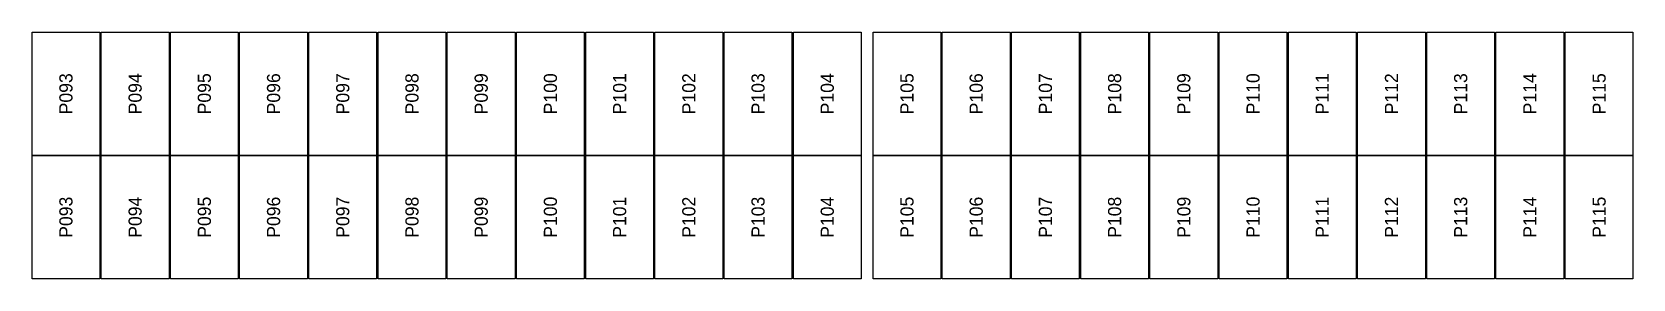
# Model space of a CAD drawing. Extents: x 296295 to 296770, y 651564 to 652121.
# Drawn here: x 296656.09 to 296682.87, y 651767.27 to 651771.39 of the extents above; entities that cross this region are included whole.
import ezdxf
from ezdxf.enums import TextEntityAlignment as Align

# ---------------------------------------------------------------- set-up
doc = ezdxf.new("R2010")
doc.units = 0

msp = doc.modelspace()

# ---------------------------------------------------------------- texts
at = {"layer": 'PANEL_POSITION'}
for s, p in [('P093', (296656.655, 651770.361)), ('P094', (296657.813, 651770.361)), ('P095', (296658.971, 651770.361)), ('P096', (296660.129, 651770.361)), ('P097', (296661.287, 651770.361)), ('P098', (296662.445, 651770.361)), ('P099', (296663.603, 651770.361)), ('P100', (296664.761, 651770.361)), ('P101', (296665.919, 651770.361)), ('P102', (296667.077, 651770.361)), ('P103', (296668.235, 651770.361)), ('P104', (296669.393, 651770.361)), ('P105', (296670.727, 651770.361)), ('P106', (296671.885, 651770.361)), ('P107', (296673.043, 651770.361)), ('P108', (296674.201, 651770.361)), ('P109', (296675.359, 651770.361)), ('P110', (296676.517, 651770.361)), ('P111', (296677.675, 651770.361)), ('P112', (296678.833, 651770.361)), ('P113', (296679.991, 651770.361)), ('P114', (296681.149, 651770.361)), ('P115', (296682.307, 651770.361)), ('P093', (296656.655, 651768.298)), ('P094', (296657.813, 651768.298)), ('P095', (296658.971, 651768.298)), ('P096', (296660.129, 651768.298)), ('P097', (296661.287, 651768.298)), ('P098', (296662.445, 651768.298)), ('P099', (296663.603, 651768.298)), ('P100', (296664.761, 651768.298)), ('P101', (296665.919, 651768.298)), ('P102', (296667.077, 651768.298)), ('P103', (296668.235, 651768.298)), ('P104', (296669.393, 651768.298)), ('P105', (296670.727, 651768.298)), ('P106', (296671.885, 651768.298)), ('P107', (296673.043, 651768.298)), ('P108', (296674.201, 651768.298)), ('P109', (296675.359, 651768.298)), ('P110', (296676.517, 651768.298)), ('P111', (296677.675, 651768.298)), ('P112', (296678.833, 651768.298)), ('P113', (296679.991, 651768.298)), ('P114', (296681.149, 651768.298)), ('P115', (296682.307, 651768.298))]:
    msp.add_text(s, height=0.22, rotation=90, dxfattribs=at).set_placement(p, align=Align.MIDDLE_CENTER)

# ---------------------------------------------------------------- linework, layer by layer
at = {"layer": 'PANELS_MASTER'}
for points in [[(296656.088, 651771.393), (296657.222, 651771.393), (296657.222, 651769.33), (296656.088, 651769.33)], [(296657.246, 651771.393), (296658.38, 651771.393), (296658.38, 651769.33), (296657.246, 651769.33)], [(296658.404, 651771.393), (296659.538, 651771.393), (296659.538, 651769.33), (296658.404, 651769.33)], [(296659.562, 651771.393), (296660.696, 651771.393), (296660.696, 651769.33), (296659.562, 651769.33)], [(296660.72, 651771.393), (296661.854, 651771.393), (296661.854, 651769.33), (296660.72, 651769.33)], [(296661.878, 651771.393), (296663.012, 651771.393), (296663.012, 651769.33), (296661.878, 651769.33)], [(296663.036, 651771.393), (296664.17, 651771.393), (296664.17, 651769.33), (296663.036, 651769.33)], [(296664.194, 651771.393), (296665.328, 651771.393), (296665.328, 651769.33), (296664.194, 651769.33)], [(296665.352, 651771.393), (296666.486, 651771.393), (296666.486, 651769.33), (296665.352, 651769.33)], [(296666.51, 651771.393), (296667.644, 651771.393), (296667.644, 651769.33), (296666.51, 651769.33)], [(296667.668, 651771.393), (296668.802, 651771.393), (296668.802, 651769.33), (296667.668, 651769.33)], [(296668.826, 651771.393), (296669.96, 651771.393), (296669.96, 651769.33), (296668.826, 651769.33)], [(296670.16, 651771.393), (296671.294, 651771.393), (296671.294, 651769.33), (296670.16, 651769.33)], [(296671.318, 651771.393), (296672.452, 651771.393), (296672.452, 651769.33), (296671.318, 651769.33)], [(296672.476, 651771.393), (296673.61, 651771.393), (296673.61, 651769.33), (296672.476, 651769.33)], [(296673.634, 651771.393), (296674.768, 651771.393), (296674.768, 651769.33), (296673.634, 651769.33)], [(296674.792, 651771.393), (296675.926, 651771.393), (296675.926, 651769.33), (296674.792, 651769.33)], [(296675.95, 651771.393), (296677.084, 651771.393), (296677.084, 651769.33), (296675.95, 651769.33)], [(296677.108, 651771.393), (296678.242, 651771.393), (296678.242, 651769.33), (296677.108, 651769.33)], [(296678.266, 651771.393), (296679.4, 651771.393), (296679.4, 651769.33), (296678.266, 651769.33)], [(296679.424, 651771.393), (296680.558, 651771.393), (296680.558, 651769.33), (296679.424, 651769.33)], [(296680.582, 651771.393), (296681.716, 651771.393), (296681.716, 651769.33), (296680.582, 651769.33)], [(296681.74, 651771.393), (296682.874, 651771.393), (296682.874, 651769.33), (296681.74, 651769.33)], [(296656.088, 651769.33), (296657.222, 651769.33), (296657.222, 651767.267), (296656.088, 651767.267)], [(296657.246, 651769.33), (296658.38, 651769.33), (296658.38, 651767.267), (296657.246, 651767.267)], [(296658.404, 651769.33), (296659.538, 651769.33), (296659.538, 651767.267), (296658.404, 651767.267)], [(296659.562, 651769.33), (296660.696, 651769.33), (296660.696, 651767.267), (296659.562, 651767.267)], [(296660.72, 651769.33), (296661.854, 651769.33), (296661.854, 651767.267), (296660.72, 651767.267)], [(296661.878, 651769.33), (296663.012, 651769.33), (296663.012, 651767.267), (296661.878, 651767.267)], [(296663.036, 651769.33), (296664.17, 651769.33), (296664.17, 651767.267), (296663.036, 651767.267)], [(296664.194, 651769.33), (296665.328, 651769.33), (296665.328, 651767.267), (296664.194, 651767.267)], [(296665.352, 651769.33), (296666.486, 651769.33), (296666.486, 651767.267), (296665.352, 651767.267)], [(296666.51, 651769.33), (296667.644, 651769.33), (296667.644, 651767.267), (296666.51, 651767.267)], [(296667.668, 651769.33), (296668.802, 651769.33), (296668.802, 651767.267), (296667.668, 651767.267)], [(296668.826, 651769.33), (296669.96, 651769.33), (296669.96, 651767.267), (296668.826, 651767.267)], [(296670.16, 651769.33), (296671.294, 651769.33), (296671.294, 651767.267), (296670.16, 651767.267)], [(296671.318, 651769.33), (296672.452, 651769.33), (296672.452, 651767.267), (296671.318, 651767.267)], [(296672.476, 651769.33), (296673.61, 651769.33), (296673.61, 651767.267), (296672.476, 651767.267)], [(296673.634, 651769.33), (296674.768, 651769.33), (296674.768, 651767.267), (296673.634, 651767.267)], [(296674.792, 651769.33), (296675.926, 651769.33), (296675.926, 651767.267), (296674.792, 651767.267)], [(296675.95, 651769.33), (296677.084, 651769.33), (296677.084, 651767.267), (296675.95, 651767.267)], [(296677.108, 651769.33), (296678.242, 651769.33), (296678.242, 651767.267), (296677.108, 651767.267)], [(296678.266, 651769.33), (296679.4, 651769.33), (296679.4, 651767.267), (296678.266, 651767.267)], [(296679.424, 651769.33), (296680.558, 651769.33), (296680.558, 651767.267), (296679.424, 651767.267)], [(296680.582, 651769.33), (296681.716, 651769.33), (296681.716, 651767.267), (296680.582, 651767.267)], [(296681.74, 651769.33), (296682.874, 651769.33), (296682.874, 651767.267), (296681.74, 651767.267)]]:
    msp.add_lwpolyline(points, close=True, dxfattribs=at)

msp.set_redraw_order([(e.dxf.handle, doc.entitydb.next_handle()) for e in msp.query("TEXT MTEXT ATTDEF DIMENSION ARC_DIMENSION")])  # texts and dimensions are drawn at this point

doc.saveas('drawing.dxf')
